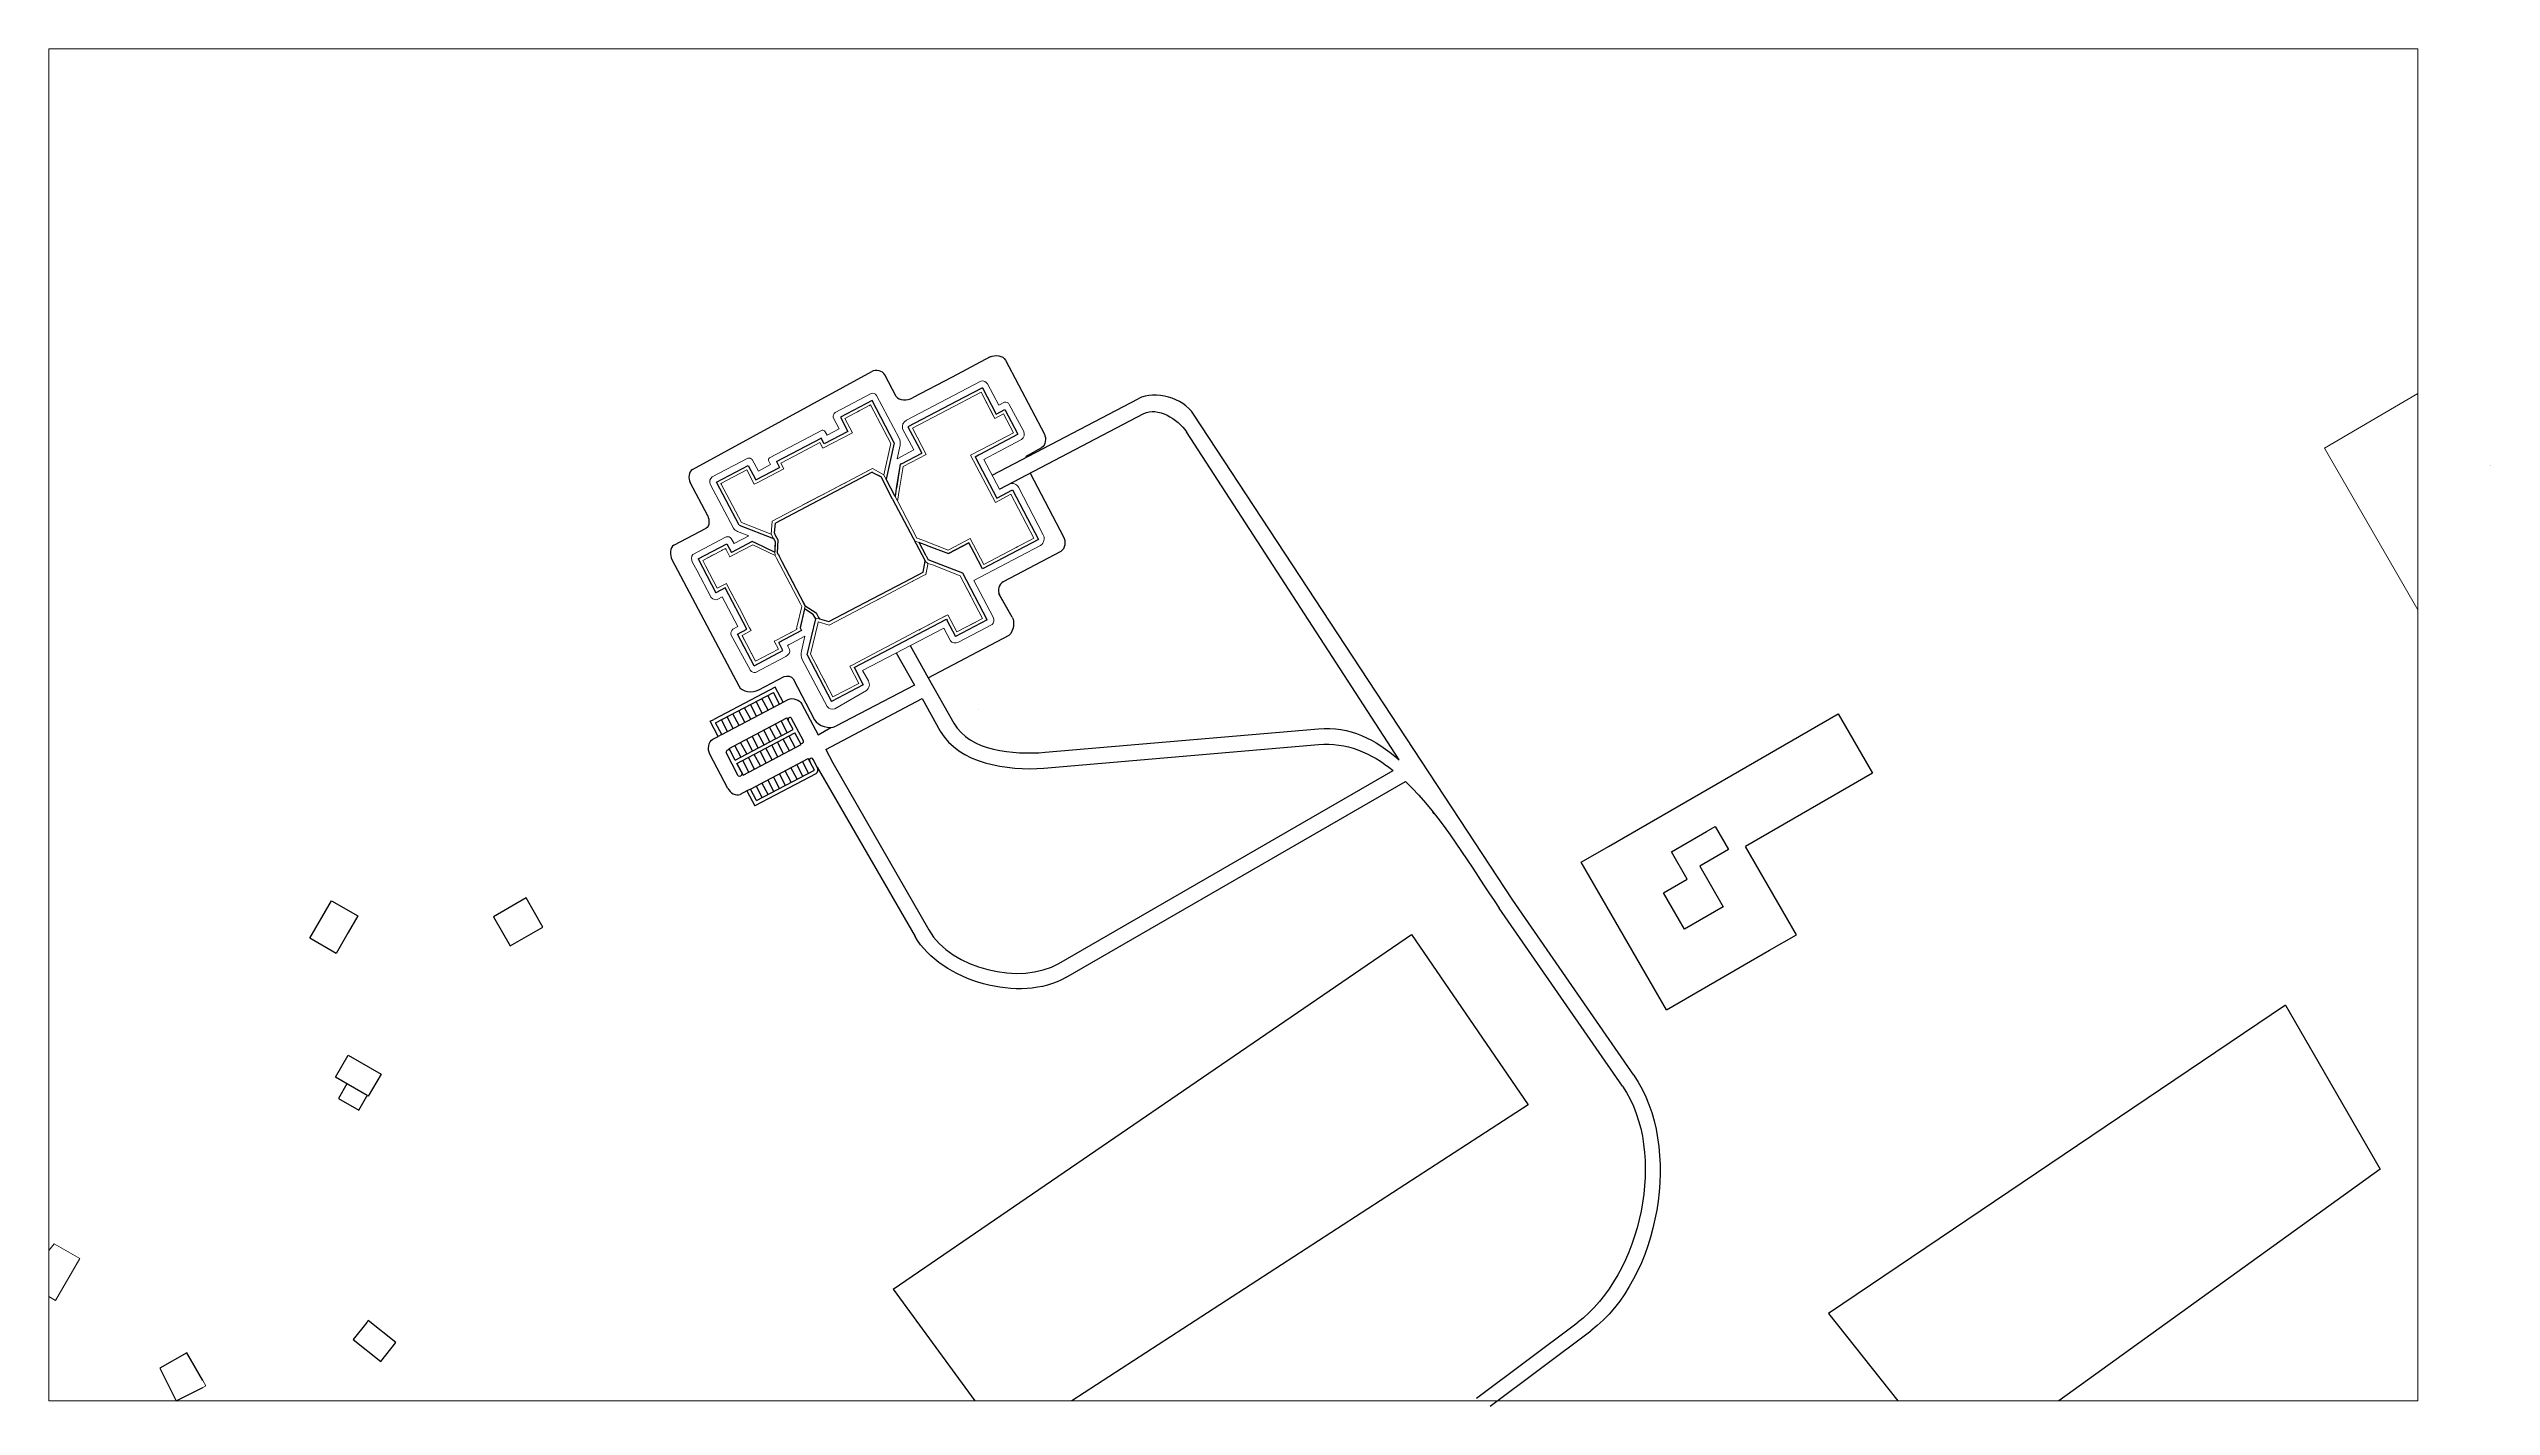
# Model space of a CAD drawing. Header units: millimetres. Extents: x -689206 to 4969298, y -1019800 to 703299.
# Drawn here: x 3742027 to 4674252, y -852635 to -334713 of the extents above; entities that cross this region are included whole.
import ezdxf

# ---------------------------------------------------------------- set-up
doc = ezdxf.new("R2010")
doc.units = ezdxf.units.MM
doc.linetypes.add('JIS_02_4.0', pattern=[5.5, 4, -1.5])
doc.linetypes.add('осеваяX2', pattern=[101.6, 63.5, -12.7, 12.7, -12.7])
for name, color, linetype, lineweight in [('несущие', 7, 'Continuous', 30), ('ПЕРЕГОРОДКИ', 252, 'Continuous', 9), ('РАЗМЕРЫ', 7, 'Continuous', 9), ('сваи', 7, 'JIS_02_4.0', 30), ('стены', 7, 'Continuous', 20)]:
    doc.layers.add(name, color=color, linetype=linetype, lineweight=lineweight)
doc.styles.add('Аннотативный', font='isocteur.ttf', dxfattribs={"width": 0.7, "height": 250})

msp = doc.modelspace()

# ---------------------------------------------------------------- linework, layer by layer
at = {"layer": 'несущие'}
for p, q in [((4067029.6, -493238.9), (4065504.7, -502537.7)), ((4067029.6, -493238.9), (4065544.4, -502295.3)), ((4067420.6, -493033.8), (4067029.6, -493238.9)), ((4056303.2, -496296.2), (4019415.9, -515643)), ((4056401.8, -496348), (4056303.2, -496296.2)), ((4010443.9, -522702.4), (4010437, -522699.2)), ((4011887.3, -523359.2), (4010443.9, -522702.4)), ((4018959.9, -526763.4), (4011887.3, -523359.2)), ((4018959.9, -526763.4), (4019089.2, -526825.6)), ((4019089.2, -526825.6), (4019095.9, -526662.5)), ((4049431.4, -570830.7), (4084652.3, -552357.9)), ((4049628.1, -571201), (4052870.7, -577383.2))]:
    msp.add_line(p, q, dxfattribs=at)
at = {"layer": 'несущие', "lineweight": 13}
for p, q in [((4018148.8, -514887.3), (4056402.1, -494823.7)), ((4037273.7, -504856.3), (4044712, -500955)), ((4045542.1, -500519.6), (4048600.5, -498915.6)), ((4049430.6, -498480.2), (4055154, -495478.3)), ((4055154, -495478.3), (4056402.1, -494823.7)), ((4056402.1, -494823.7), (4060755.4, -497206.4)), ((4068058.5, -494119.8), (4066567.8, -503210.4)), ((4025947, -510797), (4029005.3, -509193)), ((4029835.4, -508757.6), (4036454.5, -505286)), ((4000336.7, -525322.6), (3991598.6, -529905.6)), ((4019242.1, -528019.8), (4010773.2, -523943.5)), ((4059011.4, -564385.6), (4048846.3, -569717)), ((4066460.6, -560478.7), (4059011.4, -564385.6))]:
    msp.add_line(p, q, dxfattribs=at)
at = {"layer": 'несущие', "lineweight": 30}
for p, q in [((4056400.5, -496350.5), (4059690.1, -498074.1)), ((4076325.5, -529791.7), (4076550.3, -530220.2)), ((4076892.8, -528164.5), (4077708.9, -529718.9))]:
    msp.add_line(p, q, dxfattribs=at)
at = {"layer": 'несущие', "lineweight": 20}
for p, q in [((4052620.8, -571978.6), (4083593.8, -555733.7)), ((4073878.8, -556587.8), (4066460.6, -560478.6)), ((4084067.9, -551243.8), (4074701.1, -556146)), ((4047979.6, -570171.6), (4047717.5, -570309.1))]:
    msp.add_line(p, q, dxfattribs=at)
at = {"layer": 'ПЕРЕГОРОДКИ', "linetype": 'ByBlock', "lineweight": 30}
msp.add_line((4052870.7, -577383.2), (4040794.4, -583717), dxfattribs=at)
at = {"layer": 'ПЕРЕГОРОДКИ', "color": 0, "linetype": 'ByBlock', "lineweight": 30}
for p, q in [((4052875.3, -577419.4), (4040794.4, -583717)), ((4072387.4, -577468.1), (4042449.1, -593131.4))]:
    msp.add_line(p, q, dxfattribs=at)
at = {"layer": 'ПЕРЕГОРОДКИ', "linetype": 'ByBlock', "lineweight": 13}
msp.add_line((4051154.7, -576862.7), (4041324.2, -582018.6), dxfattribs=at)
at = {"layer": 'РАЗМЕРЫ', "lineweight": 5, "ltscale": 35}
for p, q in [((3742026.6, -334713.2), (3742026.6, -850652.4)), ((4646275.6, -334713.2), (3742026.6, -334713.2)), ((4646275.6, -850652.4), (4646275.6, -334713.2)), ((4610672.5, -487098.7), (4646275.6, -466167.3)), ((4045878.2, -475721.5), (4048754, -481204.6)), ((4037460, -487128.2), (4036314.3, -484943.7)), ((4646275.6, -548765.2), (4610672.5, -487098.7)), ((4008413.6, -495371.1), (4011289.5, -500854.3)), ((4011289.5, -500854.3), (4012403.6, -500269.9)), ((4061573.6, -498956.6), (4060615.4, -497129.8)), ((4019089.2, -526825.6), (4019242.1, -528019.8)), ((3997178.4, -540544.3), (4000650.3, -538723.3)), ((4097296, -536493.4), (4095125.2, -537632)), ((4085182, -550659.5), (4088619.3, -557213)), ((4018929, -560771.3), (4020527.1, -563818.3)), ((4120454.4, -603339.8), (4120455.1, -603341)), ((3863427, -734377), (3863560.9, -734145)), ((3863560.9, -734145), (3863962.7, -734377)), ((3744057.6, -790678.8), (3742026.6, -793215.6)), ((3753790.9, -796298.3), (3744057.6, -790678.8)), ((3744551.9, -812300.8), (3753790.9, -796298.3)), ((3742026.6, -810842.8), (3744551.9, -812300.8)), ((3863947.2, -820012.9), (3863415.3, -820683.7)), ((3801972, -844938.4), (3800771.4, -842858.8)), ((3800771.4, -845545.3), (3801972, -844938.4)), ((3742026.6, -850652.4), (4646275.6, -850652.4))]:
    msp.add_line(p, q, dxfattribs=at)
at = {"layer": 'РАЗМЕРЫ', "linetype": 'ByBlock', "lineweight": 9, "ltscale": 35}
for p, q in [((4047521, -474859.9), (4047523.3, -474864.3)), ((4050295.3, -473404.8), (4050297.6, -473409.2)), ((4053069.7, -471949.7), (4053072, -471954.1)), ((4055126.7, -469455.9), (4055124.4, -469451.4)), ((4044122.8, -483633.6), (4044122.9, -483633.7)), ((4044122.9, -483633.7), (4044122.8, -483633.6)), ((4041348.5, -485088.7), (4041348.5, -485088.8)), ((4041348.5, -485088.8), (4041348.5, -485088.7)), ((4007771.6, -517336.2), (4007771.4, -517336.8)), ((4010690.7, -518473.5), (4010690.4, -518474.1)), ((4013609.7, -519610.8), (4013609.5, -519611.4)), ((4016528.8, -520748.1), (4016528.5, -520748.7)), ((4074258, -523141), (4072536, -522566.6)), ((4075921.6, -535711.8), (4076773.6, -535265)), ((4093600.7, -540026.6), (4093569.2, -540043.1)), ((4096510.8, -545575.1), (4096479.3, -545591.6)), ((4036137.6, -552213.9), (4034559.1, -551912.9)), ((4039865.4, -554622.8), (4042593.1, -553192.2)), ((4040685.3, -554192.8), (4039865.4, -554622.8)), ((4042008.7, -552078), (4044783.1, -550622.9)), ((4071312.3, -557933.9), (4071310.2, -557930)), ((4074705.8, -556154.8), (4073879.1, -556588.4)), ((4074085.6, -556479.4), (4074705.8, -556154.8)), ((4074085.9, -556479.9), (4074085.6, -556479.4)), ((4074085.6, -556479.4), (4074085.9, -556479.9)), ((4077444.3, -556138.4), (4074670, -557593.5)), ((4079632.3, -553565.2), (4076857.9, -555020.3)), ((4082992, -553228.7), (4080217.7, -554683.8)), ((4085182, -550659.5), (4082407.7, -552114.6)), ((4084067.9, -551243.8), (4085182, -550659.5)), ((4087504.4, -557799.9), (4086049.3, -555025.6)), ((4093053.9, -554887.2), (4095828.2, -553432.1)), ((4093645.4, -556015), (4093643.3, -556010.9)), ((4032934.6, -568731.2), (4031706.3, -566389.3)), ((4035503.8, -570921.2), (4034048.7, -568146.9)), ((4051891.8, -568114.7), (4051893.8, -568118.6)), ((4054668.2, -566663.5), (4054666.1, -566659.6)), ((4060213.8, -563749.9), (4060215.9, -563753.8)), ((4062990.3, -562298.8), (4062988.2, -562294.8)), ((4065763.6, -560844.2), (4065763.6, -560844.2)), ((4065763.6, -560844.2), (4065763.6, -560844.2)), ((4068535.9, -559385.1), (4068537.9, -559389)), ((4038414, -576469.9), (4036958.9, -573695.6)), ((4038755, -579828.6), (4037299.9, -577054.2)), ((4048846.3, -569717), (4047980, -570172.4)), ((4050304.1, -572489.9), (4051759.2, -575264.3)), ((4041324.2, -582018.6), (4039869.1, -579244.2))]:
    msp.add_line(p, q, dxfattribs=at)
at = {"layer": 'РАЗМЕРЫ', "lineweight": 9, "ltscale": 150}
for p, q in [((4099828, -466818), (4099819.7, -466822.3)), ((4101283.1, -469592.3), (4101274.8, -469596.7)), ((4102732.4, -472369.7), (4102729.9, -472371)), ((4103081.9, -475750.6), (4106380.5, -474020.5)), ((4072510.9, -481145.4), (4072508.4, -481146.7)), ((4073966, -483919.7), (4073963.5, -483921.1)), ((4109290.7, -479569.2), (4110181.2, -481266.9)), ((4074304.6, -487279.7), (4074298.7, -487282.8)), ((4096893.8, -489656.5), (4095580.2, -490345.5)), ((4065356.2, -508878.4), (4065356.7, -508878.2)), ((4066811.3, -511652.8), (4066811.8, -511652.5)), ((4102855.8, -504217.2), (4103852.6, -506117.7)), ((4068266.4, -514427.1), (4068266.9, -514426.8)), ((4070836.2, -516616.8), (4070837, -516616.4)), ((4071176.8, -519975.7), (4071177.1, -519975.5)), ((4072291.3, -519391.2), (4072291.5, -519391.1)), ((4075859, -522325.2), (4075858.7, -522325.9)), ((4078797.7, -523407.1), (4078789.8, -523427.3)), ((4081718.1, -524540.8), (4081710.2, -524561.2)), ((4084638.6, -525674.5), (4084630.6, -525695))]:
    msp.add_line(p, q, dxfattribs=at)
at = {"layer": 'РАЗМЕРЫ', "lineweight": 30, "ltscale": 35}
for p, q in [((4102118.9, -497434.4), (4157859.1, -468199.5)), ((4104903.5, -502743.5), (4159927.9, -473884.1)), ((4300835.4, -659616.7), (4178942, -474075.9)), ((4257478.7, -606059.4), (4176228.7, -480900.5)), ((3979857.7, -529589.4), (4005330.9, -577829.7)), ((4109738.8, -551511.8), (4104873.5, -543085)), ((4077694.8, -574674.4), (4108620.5, -558395.3)), ((4065494.7, -565226.4), (4072387.4, -577468.1)), ((4070803.9, -562441.9), (4077694.8, -574674.4)), ((4013007.1, -579337.4), (4022658.3, -574275.5)), ((4077694.8, -574674.4), (4087489.2, -592061)), ((4019270.6, -578262), (3995821.8, -590607.1)), ((3996520.6, -591934.4), (4018642.1, -580288.1)), ((3998849.8, -596358.7), (4022812.6, -583743)), ((4007698.4, -591700.2), (4005369.2, -587275.9)), ((4009910.6, -590535.5), (4007581.3, -586111.2)), ((4009910.6, -590535.5), (4007581.3, -586111.2)), ((4012122.7, -589370.9), (4009793.5, -584946.6)), ((4014334.9, -588206.3), (4012005.6, -583782)), ((4014334.9, -588206.3), (4012005.6, -583782)), ((4016547.1, -587041.6), (4014217.8, -582617.3)), ((4018759.2, -585877), (4016429.9, -581452.7)), ((4018759.2, -585877), (4016429.9, -581452.7)), ((4020971.4, -584712.4), (4018642.1, -580288.1)), ((4022298.6, -584013.6), (4019270.6, -578262)), ((4022298.6, -584013.6), (4024285.6, -582967.5)), ((4029480.1, -584774.7), (4035623.7, -596444.1)), ((4038555.2, -602012.2), (4075311.3, -582661.2)), ((4075311.3, -582661.2), (4082293, -595061)), ((3994494.5, -591305.9), (3995821.8, -590607.1)), ((3997522.5, -597057.5), (3994494.5, -591305.9)), ((3998850.1, -596359.2), (3996520.6, -591934.4)), ((3998849.8, -596358.7), (3996520.6, -591934.4)), ((3998849.8, -596358.7), (3997522.5, -597057.5)), ((4001062, -595194.1), (3998732.7, -590769.8)), ((4003274.1, -594029.5), (4000944.9, -589605.2)), ((4001644.7, -601667.5), (4023766.5, -590021.5)), ((4001645, -601667.9), (4023766.5, -590021.5)), ((4005486.3, -592864.8), (4003157, -588440.5)), ((4003974, -606091.8), (4026095.5, -594445.4)), ((4004672.8, -607419.1), (4026794.3, -595772.7)), ((4004672.8, -607419.1), (4026794.3, -595772.7)), ((4015034.8, -600268.6), (4012705.5, -595844.3)), ((4015034.8, -600268.6), (4012705.5, -595844.3)), ((4017246.9, -599103.9), (4014917.7, -594679.6)), ((4019459.1, -597939.3), (4017129.8, -593515)), ((4019459.1, -597939.3), (4017129.8, -593515)), ((4021671.2, -596774.7), (4019342, -592350.4)), ((4023883.4, -595610), (4021554.1, -591185.7)), ((4026095.5, -594445.4), (4023766.3, -590021.1)), ((4030076.8, -598787.7), (4025556.4, -590201.5)), ((4029123.6, -600197), (4026794.3, -595772.7)), ((4035623, -596444.5), (4040463.6, -593649.9)), ((4122263, -603117.3), (4226704.7, -594150.1)), ((4337338.7, -639043.9), (4425055.6, -588400.5)), ((4425055.6, -588400.5), (4438126.4, -611039.8)), ((4001213.4, -616947.6), (3994300.9, -603817.8)), ((3995482.4, -598131.6), (3997522.5, -597057.5)), ((4005179.5, -612055.8), (4000537.5, -603238.6)), ((4001645, -601667.9), (4001644.7, -601667.5)), ((4003974.2, -606092.2), (4001644.7, -601667.5)), ((4003974, -606091.8), (4001644.7, -601667.5)), ((4001644.7, -601667.5), (4003109, -604448.8)), ((4006186.2, -604927.1), (4003856.9, -600502.8)), ((4008398.3, -603762.5), (4006069, -599338.2)), ((4007002.1, -611843.4), (4029123.6, -600197)), ((4010610.5, -602597.9), (4008281.2, -598173.6)), ((4011426.4, -609514.1), (4009097.1, -605089.8)), ((4009797.2, -617152.5), (4031918.7, -605506.2)), ((4009797.2, -617152.5), (4031918.7, -605506.2)), ((4012822.6, -601433.2), (4010493.3, -597008.9)), ((4013638.5, -608349.5), (4011309.2, -603925.2)), ((4015850.7, -607184.8), (4013521.4, -602760.5)), ((4018062.8, -606020.2), (4015733.5, -601595.9)), ((4018062.8, -606020.2), (4015733.5, -601595.9)), ((4020275, -604855.6), (4017945.7, -600431.2)), ((4022487.1, -603690.9), (4020157.9, -599266.6)), ((4022487.1, -603690.9), (4020157.9, -599266.6)), ((4024699.3, -602526.3), (4022370, -598102)), ((4026911.4, -601361.6), (4024582.2, -596937.3)), ((4026911.4, -601361.6), (4024582.2, -596937.3)), ((4034248, -609930.5), (4031918.7, -605506.2)), ((4035351.9, -608807.3), (4033808.7, -605876.2)), ((4038555.2, -602012.2), (4041278.7, -607185.4)), ((4121775.5, -609159.2), (4226704.7, -600150.1)), ((4007002.1, -611843.4), (4004672.8, -607419.1)), ((4004672.8, -607419.1), (4007002.1, -611843.4)), ((4009214.2, -610678.7), (4006884.9, -606254.4)), ((4034839, -611314.5), (4011498, -623602.9)), ((4012126.5, -621576.8), (4034248, -609930.5)), ((4016550.8, -619247.6), (4014221.5, -614823.3)), ((4018762.9, -618082.9), (4016433.7, -613658.6)), ((4020975.1, -616918.3), (4018645.8, -612494)), ((4023187.2, -615753.7), (4020858, -611329.3)), ((4023187.2, -615753.7), (4020858, -611329.3)), ((4025399.4, -614589), (4023070.1, -610164.7)), ((4027611.5, -613424.4), (4025282.3, -609000.1)), ((4027611.5, -613424.4), (4025282.3, -609000.1)), ((4029823.7, -612259.7), (4027494.4, -607835.4)), ((4032035.8, -611095.1), (4029706.6, -606670.8)), ((4032035.8, -611095.1), (4029706.6, -606670.8)), ((4035351.9, -608807.3), (4072656.2, -673420.4)), ((4041278.7, -607185.4), (4077937.8, -670944.4)), ((4127600.9, -683694.7), (4255114.5, -610074.6)), ((4130258.5, -689088.5), (4259876.2, -614253.7)), ((4438126.4, -611039.8), (4389640.6, -639033.1)), ((4008469.9, -617851.3), (4005911.7, -619198.2)), ((4009797.2, -617152.5), (4008469.9, -617851.3)), ((4008469.9, -617851.3), (4011498, -623602.9)), ((4012126.7, -621577.3), (4009797.2, -617152.5)), ((4012126.5, -621576.8), (4009797.2, -617152.5)), ((4014338.6, -620412.2), (4012009.4, -615987.9)), ((4270846.4, -626651.2), (4270348.6, -625884.3)), ((4361348.4, -641070.3), (4374774.7, -633318.6)), ((4374774.7, -633318.6), (4378083.2, -631408.4)), ((4378083.2, -631408.4), (4383171.7, -640222)), ((4326886.1, -645078.8), (4337338.7, -639043.9)), ((4367403.9, -651558.8), (4361348.4, -641070.3)), ((4383171.7, -640222), (4372163.3, -646577.7)), ((4409115.3, -672764.3), (4389640.6, -639033.1)), ((4359431.6, -701449.2), (4326886.1, -645078.8)), ((4358378.1, -656769.9), (4367403.9, -651558.8)), ((4372163.3, -646577.7), (4381123.8, -662097.8)), ((3841689.3, -674059.1), (3849946.7, -659756.9)), ((3849946.7, -659756.9), (3859991.6, -665556.4)), ((3924227.1, -658665.9), (3911714.1, -665890.3)), ((3930592.4, -669857.6), (3924227.1, -658665.9)), ((4347041.6, -726387.7), (4300835.4, -659616.7)), ((4366371.6, -670615), (4358378.1, -656769.9)), ((3859991.6, -665556.4), (3856309.4, -671934.2)), ((3911714.1, -665890.3), (3918151.5, -677040.3)), ((3918151.5, -677040.3), (3930592.4, -669857.6)), ((4342649.2, -730549.3), (4295639.2, -662616.7)), ((4381123.8, -662097.8), (4366371.6, -670615)), ((3851734.2, -679858.6), (3841689.3, -674059.1)), ((3856309.4, -671934.2), (3851734.2, -679858.6)), ((4064304.3, -808046.9), (4262179.3, -672675.4)), ((4262179.3, -672675.4), (4306631.9, -737652.6)), ((4359431.6, -701449.2), (4398829.9, -678702.6)), ((4398829.9, -678702.6), (4409115.3, -672764.3)), ((4595718.7, -699616), (4421377.3, -817226)), ((4595718.7, -699616), (4631866.2, -762225.4)), ((3851425.1, -727138.4), (3856294.3, -718704.7)), ((3856294.3, -718704.7), (3868831.9, -725943.3)), ((3868831.9, -725943.3), (3863962.7, -734377)), ((3863560.9, -734145), (3851425.1, -727138.4)), ((3855817.6, -729674.4), (3852631.6, -735192.8)), ((3852631.6, -735192.8), (3860374.9, -739663.4)), ((3860374.9, -739663.4), (3863427, -734377)), ((4306631.9, -737652.6), (4132494.8, -850652.4)), ((4631866.2, -762225.4), (4509268.4, -850652.4)), ((4064304.3, -808046.9), (4095513.3, -850652.4)), ((3874479.4, -828364.8), (3863947.2, -820012.9)), ((4421377.3, -817226), (4447792.6, -850652.4)), ((3863415.3, -820683.7), (3858243.9, -827205.2)), ((3858243.9, -827205.2), (3868776, -835557.1)), ((3868776, -835557.1), (3874479.4, -828364.8)), ((4286921.4, -849634.8), (4325405.2, -820839.5)), ((4292117.5, -852634.8), (4330601.4, -823839.5)), ((3794647.9, -832252.6), (3784367.2, -838188.2)), ((3784367.2, -838188.2), (3790667.5, -850652.4)), ((3800771.4, -842858.8), (3794647.9, -832252.6)), ((3790667.5, -850652.4), (3800771.4, -845545.3))]:
    msp.add_line(p, q, dxfattribs=at)
at = {"layer": 'РАЗМЕРЫ', "linetype": 'ByBlock', "lineweight": 20, "ltscale": 35}
msp.add_line((4022583.4, -494930.7), (4021437.7, -492746.2), dxfattribs=at)
at = {"layer": 'РАЗМЕРЫ', "linetype": 'ByBlock', "lineweight": 20}
for p, q in [((3998583.1, -500527), (4008413.6, -495371.1)), ((4066026, -506514), (4065909.6, -507223.8)), ((4073432.1, -521480), (4073377, -521461.2)), ((4077510.9, -531426.2), (4077586.4, -531033.4)), ((4023534, -533489.8), (4026971.3, -540043.4))]:
    msp.add_line(p, q, dxfattribs=at)
at = {"layer": 'РАЗМЕРЫ', "linetype": 'ByBlock', "lineweight": 30}
for p, q in [((4064106.1, -506493.8), (4059690.1, -498074)), ((4065015.7, -505519.5), (4061573.6, -498956.6)), ((4065504.7, -502537.7), (4065015.7, -505519.5)), ((4021928.6, -530433.5), (4020745.3, -528177.4)), ((4028953.4, -543822.6), (4021928.6, -530433.5)), ((4076892.8, -528164.5), (4074258, -523141)), ((4074749.6, -523305), (4074258, -523141)), ((4076945, -524037.3), (4074749.6, -523305)), ((4075751.2, -534380.7), (4076550.3, -530220.2)), ((4056331.3, -544566.1), (4068783.1, -538035.3)), ((4068783.1, -538035.3), (4075751.2, -534380.7)), ((4030767.5, -547286.1), (4028953.4, -543822.6)), ((4039738.4, -553268.8), (4056331.3, -544566.1)), ((4036137.6, -552213.9), (4039738.4, -553268.8))]:
    msp.add_line(p, q, dxfattribs=at)
at = {"layer": 'РАЗМЕРЫ', "linetype": 'ByBlock', "lineweight": 5, "ltscale": 35}
for p, q in [((4063492.8, -502615.8), (4062037.7, -499841.5)), ((4062037.7, -499841.5), (4062037.7, -499841.5)), ((4023411.9, -512126.9), (4023411.8, -512126.8)), ((4023411.9, -512126.9), (4023411.8, -512126.8)), ((4064106.1, -506493.8), (4064800.8, -507818.3)), ((4064800.8, -507818.3), (4064106.1, -506493.8)), ((4064106.1, -506493.8), (4064800.8, -507818.3)), ((4017694, -519853), (4018646.4, -521573.1)), ((4020637.5, -513582), (4020637.5, -513581.9)), ((4076550.3, -530220.2), (4077586.4, -531033.4)), ((4092114.2, -537269), (4093600.7, -540026.6)), ((4092455.1, -540627.5), (4093910.2, -543401.8))]:
    msp.add_line(p, q, dxfattribs=at)
at = {"layer": 'РАЗМЕРЫ', "linetype": 'ByBlock', "lineweight": 13}
for p, q in [((4066567.8, -503210.4), (4066026, -506514)), ((4073377, -521461.2), (4065909.6, -507223.8)), ((4076639.9, -522598.3), (4073432.1, -521480)), ((4019782.8, -529050.7), (4028925.9, -546483.2)), ((4079257.3, -531646.6), (4077586.4, -531033.4)), ((4058265.3, -544972.3), (4072732.2, -537384.6)), ((4072732.2, -537384.6), (4075921.6, -535711.8)), ((4076773.6, -535265), (4077510.9, -531426.2)), ((4059239.1, -544461.5), (4042593.1, -553192.2)), ((4035696.8, -553371.3), (4039865.4, -554622.8))]:
    msp.add_line(p, q, dxfattribs=at)
at = {"layer": 'РАЗМЕРЫ', "lineweight": 20, "ltscale": 150}
msp.add_line((4065015.7, -505519.5), (4065909.6, -507223.8), dxfattribs=at)
at = {"layer": 'РАЗМЕРЫ', "linetype": 'ByBlock', "lineweight": 13, "ltscale": 35}
for p, q in [((3995902.1, -527648.5), (3993127.7, -529103.6)), ((3998092.1, -525079.3), (3995317.8, -526534.4)), ((4000336.7, -525322.6), (3998676.4, -526193.4)), ((4000565.8, -525759.6), (4000336.7, -525322.6)), ((4002020.9, -528533.9), (4000565.8, -525759.6)), ((4003135, -527949.6), (4002020.9, -528533.9)), ((4011318.2, -523085.2), (4011312.3, -523097.5)), ((4019782.8, -529050.7), (4019242.1, -528019.8)), ((4020896.9, -528466.4), (4021180.7, -529007.5)), ((4000120.5, -540421.7), (4001575.6, -543196.1)), ((4001234.7, -539837.4), (4000650.3, -538723.3)), ((4022764.7, -532027), (4022765.2, -532026.8)), ((4022764.7, -532027), (4022765.2, -532026.8)), ((4024220.2, -534801.2), (4024220.3, -534801.1)), ((4024220.2, -534801.2), (4024220.3, -534801.1)), ((4002689.8, -542611.7), (4004144.9, -545386.1)), ((4028925.9, -546483.2), (4029451, -547484.4)), ((4030040, -545898.9), (4030040.7, -545898.5)), ((4030500, -548406.1), (4030767.5, -547286.1)), ((4006900.9, -558397.1), (4006619.4, -558544.8)), ((4006619.4, -558544.8), (4007490.1, -560205)), ((4010117.1, -556710.2), (4006900.9, -558397.1)), ((4009507, -555609.7), (4010117.1, -556710.2)), ((4022817.4, -558731.9), (4025591.8, -557276.8)), ((4027447.2, -555875.3), (4027551.2, -555439.8)), ((4027623.4, -556211.2), (4027447.2, -555875.3)), ((4006376, -560789.3), (4007831.1, -563563.7)), ((4008945.2, -562979.3), (4010400.3, -565753.7)), ((4011259.2, -570099.8), (4014033.6, -568644.7)), ((4020043.1, -560187), (4018929, -560771.3)), ((4020627.4, -561301.1), (4023401.7, -559846)), ((4023999.8, -562353), (4024651.7, -562011))]:
    msp.add_line(p, q, dxfattribs=at)
at = {"layer": 'РАЗМЕРЫ', "lineweight": 13}
msp.add_line((4076639.9, -522598.3), (4076849.9, -522671.8), dxfattribs=at)
at = {"layer": 'РАЗМЕРЫ', "lineweight": 30}
for p in [(4076945, -524037.3), (4093168.3, -523245.4)]:
    msp.add_line(p, (4085400.1, -527319.7), dxfattribs=at)
at = {"layer": 'РАЗМЕРЫ', "lineweight": 20, "ltscale": 35}
for p, q in [((4029299.2, -564567.1), (4030615.5, -558883.1)), ((4054857.8, -575853.1), (4052620.8, -571978.6)), ((4054125.3, -579584.4), (4041986.8, -586592.6))]:
    msp.add_line(p, q, dxfattribs=at)
at = {"layer": 'РАЗМЕРЫ', "lineweight": 5, "ltscale": 35}
for centre, radius, start, end in [((4098381.3, -463677.3), 2230, 29.6665134, 105.2086141), ((4043637.2, -475048), 2209.8, 133.9994402, 189.8633573), ((4056270.6, -468262.4), 2137.6, 38.6063589, 101.5564419), ((4107230.2, -471025.5), 1530.3, 23.8830052, 106.3117841), ((4037383.8, -481414.6), 1173.4, 32.2411529, 101.5850984), ((4061694.6, -485303.4), 5322.3, 352.8754221, 22.2905558), ((4070513.3, -478886.6), 2705.2, 115.1085429, 196.4591795), ((4111894.4, -481747.4), 2468.4, 304.2923423, 24.0891591), ((4009228, -492687.2), 1802.6, 44.5927804, 104.126371), ((4017753.6, -491591.4), 1032.2, 125.6732489, 208.981462), ((3996547.4, -499882.9), 2254.7, 125.2569005, 205.00255), ((4109718.1, -503219.1), 2672.5, 26.5658885, 111.5953624), ((4001097.2, -522690.8), 1819.5, 38.7704671, 105.4941202), ((4006076.2, -515738), 3345.6, 213.7700902, 249.8727567), ((4118687.7, -521552.6), 3244.5, 305.0517602, 26.6329059), ((3990135.5, -529236.4), 2777.6, 144.2708568, 210.9309393), ((3996527.6, -542943.2), 1988.1, 213.0808866, 302.5860167), ((4004378.2, -557751.5), 2059, 129.8727359, 193.590593), ((4022567.1, -564362.5), 2275.9, 288.3693608, 13.0493313), ((4036041.7, -565597.6), 6820.8, 171.3099344, 198.3822464), ((4011370.6, -570845.4), 1856.6, 217.660923, 282.2835014), ((4052224.1, -577273.7), 2992.4, 309.4468161, 28.3421099), ((4041180.5, -584173.6), 2549.9, 216.8302675, 288.432945), ((4058570.8, -520613.6), 76568.1, 299.9999967, 300.000001)]:
    msp.add_arc(centre, radius, start, end, dxfattribs=at)
at = {"layer": 'РАЗМЕРЫ', "lineweight": 30, "ltscale": 35}
for centre, radius, start, end in [((4024928.2, -590618.2), 753.8, 33.5562251, 201.9749355), ((4001433.8, -603104), 906.4, 46.9865426, 188.5435336), ((4001433.8, -603104), 906.4, 8.5435336, 8.5446179), ((4029317.2, -598954.9), 777.8, 223.1192277, 12.4119328), ((4033090.5, -606124.7), 760, 19.0838758, 217.6905736), ((4005726.8, -611258.1), 967.4, 235.5509942, 359.9812751), ((4005726.8, -611258.1), 967.4, 55.5498854, 55.5509484)]:
    msp.add_arc(centre, radius, start, end, dxfattribs=at)
at = {"layer": 'РАЗМЕРЫ', "lineweight": 30}
for points in [[(4101363.9, -452262.6), (4103110.8, -451339.5), (4106252.1, -451706.4), (4107169.8, -453456.1)], [(4061169.5, -459090.9), (4060358.7, -457545.1), (4057629.1, -456948.8), (4056097.8, -457786.6)], [(4178942, -474075.9), (4174969.6, -467956.7), (4164319.9, -464810.9), (4157859.1, -468199.5)], [(4065485.7, -467320.3), (4066449.4, -469157.6), (4069846.7, -468850.8), (4071684, -467887.2)], [(4159927.9, -473884.1), (4165166.7, -471136.4), (4173007.6, -475938.7), (4176228.7, -480900.5)], [(4122004.6, -481740.7), (4122808.8, -483273.9), (4122517.8, -486005.9), (4120998.6, -486836.4)], [(4115535.2, -489823), (4115170.1, -490022.6), (4114938.6, -490363.9), (4114810.8, -490777.7)], [(3987677.6, -495222.7), (3986219, -496020.7), (3986029.3, -498660.7), (3986801.6, -500133.2)], [(3993500.2, -512905.1), (3994243, -514321.3), (3994290.3, -516918.9), (3992874.1, -517661.7)], [(4129336.4, -520888.7), (4130217, -522567.7), (4129980.3, -525601), (4128301.2, -526481.6)], [(3980583.1, -524108.1), (3978950.9, -524964.1), (3978997.1, -527959.6), (3979857.7, -529589.4)], [(4106276.8, -538033.1), (4104729, -538844.9), (4103999.7, -541571.4), (4104873.5, -543085)], [(4109738.8, -551511.8), (4110784.4, -553505.4), (4110323.1, -556868.7), (4108620.5, -558395.3)], [(4005330.9, -577829.7), (4006548, -580135.8), (4010697.8, -580548.6), (4013007.1, -579337.4)], [(4022658.3, -574275.5), (4023711.6, -573723.1), (4025574.4, -574058.7), (4026126.8, -575111.9)], [(4024285.6, -582967.5), (4025907.8, -582113.5), (4028626, -583152.5), (4029480.1, -584774.7)], [(4034297.7, -590690.9), (4035615.1, -593202.7), (4039936, -594446.3), (4042449.1, -593131.4)], [(4082293, -595061), (4089149.3, -607238.1), (4107852, -610354.6), (4121775.5, -609159.2)], [(4087489.2, -592061), (4093458.9, -602658.3), (4110144.5, -604157.8), (4122263, -603117.3)], [(4226704.7, -594150.1), (4238306.8, -593153.9), (4248427.9, -598119.2), (4257478.7, -606059.4)], [(3994300.9, -603817.8), (3993399, -602104.8), (3993769.4, -599033.4), (3995482.4, -598131.6)], [(4226704.7, -600150.1), (4237306.9, -599239.8), (4246672.4, -603307.6), (4255114.5, -610074.6)], [(4034839, -611314.5), (4035593.8, -610917.1), (4035749.3, -609562.1), (4035351.9, -608807.3)], [(4259876.2, -614253.7), (4273823.8, -627547.1), (4285211.4, -647547.8), (4295639.2, -662616.7)], [(4001213.4, -616947.6), (4002022.3, -618484.2), (4004375.1, -620007.1), (4005911.7, -619198.2)], [(4077937.8, -670944.4), (4086456.9, -685761.1), (4112799.4, -692240.3), (4127600.9, -683694.7)], [(4130258.5, -689088.5), (4113026, -699037.7), (4082605.4, -690652.9), (4072656.2, -673420.4)], [(4347041.6, -726387.7), (4365787.6, -753476.8), (4356977.9, -804103.4), (4330601.4, -823839.5)], [(4342649.2, -730549.3), (4360085.2, -755745.3), (4349938.4, -802482.6), (4325405.2, -820839.5)]]:
    msp.add_open_spline(points, degree=3, dxfattribs=at)
at = {"layer": 'РАЗМЕРЫ', "lineweight": 5}
for points in [[(4102042.7, -554316), (4102853.6, -553884), (4102872.4, -552403), (4102445.7, -551589.3)], [(4086180.1, -560647.2), (4086652.8, -561545.2), (4088283.9, -561647.1), (4089179.5, -561169.8)]]:
    msp.add_open_spline(points, degree=3, dxfattribs=at)
at = {"layer": 'сваи', "linetype": 'ByBlock', "lineweight": 20, "ltscale": 35}
msp.add_line((4071899.7, -537821.3), (4071685.6, -537933.6), dxfattribs=at)
at = {"layer": 'стены', "lineweight": 30}
for p, q in [((4101363.9, -452262.6), (4086810.4, -459953.6)), ((4107169.8, -453456.1), (4122004.6, -481740.7)), ((3987677.6, -495222.7), (4056097.8, -457786.6)), ((4065485.7, -467320.3), (4061169.5, -459090.9)), ((4086810.4, -459953.6), (4071684, -467887.2)), ((4098364.6, -464048), (4091310.4, -467747.8)), ((4098364.6, -464048), (4103611.7, -474052.1)), ((4056240.8, -468871.5), (4044164.6, -475205.3)), ((4044164.6, -475205.3), (4047038.1, -480684.1)), ((4064732.2, -485058.8), (4056240.8, -468871.5)), ((4091310.4, -467747.8), (4069939.2, -478956.7)), ((4103611.7, -474052.1), (4106910.3, -472322)), ((4106910.3, -472322), (4111879.6, -481796.7)), ((4019739.2, -492216.4), (4036844.1, -483245.2)), ((4036844.1, -483245.2), (4036754.3, -483292.3)), ((4037989.8, -485429.8), (4036844.1, -483245.2)), ((4047038.1, -480684.1), (4037989.8, -485429.8)), ((4069939.2, -478956.7), (4073407.1, -485568.6)), ((4101526.7, -487226.6), (4111879.6, -481796.7)), ((3996887, -500001.7), (4008963.2, -493667.9)), ((4008963.2, -493667.9), (4011836.7, -499146.7)), ((4019739.2, -492216.4), (4020885, -494401)), ((4064732.2, -485058.8), (4061573.5, -498956.6)), ((4067420.6, -493033.8), (4075186.4, -488960.7)), ((4073407.1, -485568.6), (4075186.4, -488960.7)), ((4095580.2, -490345.5), (4101526.7, -487226.6)), ((4095580.2, -490345.5), (4103852.6, -506117.7)), ((4115535.2, -489823), (4120998.6, -486836.4)), ((3993500.2, -512905.1), (3986801.6, -500133.2)), ((4005518.2, -516458.3), (3996887, -500001.7)), ((4011836.7, -499146.7), (4020885, -494401)), ((4059690.1, -498074.1), (4058386.7, -497389.4)), ((4061573.6, -498956.6), (4062220.6, -500190.3)), ((4103852.6, -506117.7), (4109799, -502998.9)), ((4109799, -502998.9), (4119747.9, -521967.7)), ((4116601.6, -496608.1), (4129336.4, -520888.7)), ((4064106.1, -506493.8), (4076327.8, -529796.1)), ((3980583.1, -524108.1), (3992874.1, -517661.7)), ((4005518.2, -516458.3), (4018646.4, -521573.1)), ((4018646.4, -521573.1), (4019255.3, -522734.1)), ((4018953, -519449.2), (4019415.9, -515643)), ((4019452.8, -520402.1), (4018953, -519449.2)), ((4020369.4, -522149.8), (4019452.8, -520402.1)), ((4119747.9, -521967.7), (4098377, -533176.4)), ((3989900.1, -529375.9), (4000866.4, -523624.2)), ((3989900.1, -529375.9), (3991549.1, -532519.9)), ((4000866.4, -523624.2), (4002550.7, -526835.5)), ((4010437, -522699.2), (4002550.7, -526835.5)), ((4019255.3, -522734.1), (4019095.9, -526662.5)), ((4020169.3, -527079.2), (4020369.4, -522149.8)), ((4020461.5, -527636.3), (4020169.3, -527079.2)), ((4020461.5, -527636.3), (4020745.3, -528177.4)), ((4090833.8, -534827.7), (4077708.9, -529718.9)), ((4085400.1, -527319.7), (4093168.3, -523245.4)), ((4095176.6, -527074.4), (4093168.3, -523245.4)), ((4098377, -533176.4), (4095176.6, -527074.4)), ((4128301.2, -526481.6), (4106276.8, -538033.1)), ((3991549.1, -532519.9), (3996648.6, -542242.7)), ((4000120.5, -540421.7), (3996648.6, -542242.7)), ((4008392.9, -556194), (4000120.5, -540421.7)), ((4100148.2, -552586.9), (4090833.8, -534827.7)), ((4030500, -548406.1), (4028781.2, -555604)), ((4030500, -548406.1), (4028789.6, -555568.7)), ((4030475.4, -546729), (4030040, -545898.9)), ((4030475.4, -546729), (4030767.5, -547286.1)), ((4033822.4, -550508.3), (4030500, -548406.1)), ((4030767.5, -547286.1), (4034936.5, -549924)), ((4034936.5, -549924), (4035853.1, -551671.6)), ((4109738.8, -551511.8), (4104654.8, -542706.1)), ((4004920.9, -558015), (4008392.9, -556194)), ((4011259.2, -570099.8), (4004920.9, -558015)), ((4006227.8, -557444), (4006180.7, -557354.2)), ((4029365.5, -556718.1), (4020627.4, -561301.1)), ((4028781.2, -555604), (4029365.5, -556718.1)), ((4031480, -565957.9), (4034739, -552256)), ((4034739, -552256), (4033822.4, -550508.3)), ((4035853.1, -551671.6), (4036137.6, -552213.9)), ((4084652.3, -552357.9), (4084855.9, -552746.1)), ((4084846.7, -552750.9), (4088089.5, -558911.5)), ((4100148.2, -552586.9), (4088098.9, -558929.3)), ((4011259.2, -570099.8), (4022225.5, -564348.1)), ((4022225.5, -564348.1), (4020627.4, -561301.1)), ((4031480, -565957.9), (4040794.4, -583717)), ((4026126.8, -575111.9), (4034297.7, -590690.9)), ((4049432.7, -570830), (4049628.1, -571201)), ((4035379.4, -595980.1), (4035623, -596444.5))]:
    msp.add_line(p, q, dxfattribs=at)
at = {"layer": 'стены', "lineweight": 20}
for p, q in [((4097796.3, -461525.4), (4069365.3, -476437)), ((4071637.7, -479486.5), (4097834.9, -465746.5)), ((4102497.5, -474636.4), (4097834.9, -465746.5)), ((4100284.4, -462508.6), (4104647.5, -470685.9)), ((4041460, -475426.6), (4043680.2, -479659.8)), ((4055842.4, -466168.1), (4042102.1, -473458.4)), ((4066619.2, -483284.6), (4057941, -466928.6)), ((4102434.8, -471846.5), (4102450.5, -471838.2)), ((4104647.5, -470685.9), (4106800.4, -469556.7)), ((4108629.5, -470405.9), (4114147.8, -480739.9)), ((4017151.7, -490752.9), (4037148.1, -480265.1)), ((4039056.2, -482085), (4038376.3, -480788.6)), ((4043680.2, -479659.8), (4039056.2, -482085)), ((4067918.9, -479653.1), (4072157.1, -487733.7)), ((4102776.7, -489391.7), (4113285.1, -483786.8)), ((3995245.8, -498041.8), (4008788, -490939.1)), ((4010511.6, -491421.7), (4012879.4, -495814.3)), ((4012879.4, -495814.3), (4017525.3, -493377.6)), ((4016850.7, -492091.5), (4017525.3, -493377.6)), ((4021437.7, -492746.2), (4028886.9, -488839.2)), ((4028886.9, -488839.2), (4036314.3, -484943.7)), ((4066975.8, -485963.5), (4065801.7, -491129.3)), ((4065801.7, -491129.3), (4072161.1, -487741.4)), ((4072157.1, -487733.7), (4072161.1, -487741.4)), ((4097745.3, -489095.5), (4097792.4, -489185.2)), ((4098952.6, -491397.4), (4102776.7, -489391.7)), ((4098952.6, -491397.4), (4104903.5, -502743.5)), ((4003295.2, -517597.6), (3994503.9, -500835.9)), ((4104903.5, -502743.5), (4108734.5, -500734.3)), ((4112108.4, -502023.9), (4121588, -520098.2)), ((3987880.6, -527614.4), (4000611.2, -520937.4)), ((4002515.8, -521551.4), (4003567.5, -523481.5)), ((4009187, -520534.2), (4003567.5, -523481.5)), ((4004925, -518879.2), (4009180.9, -520537.4)), ((4098906.8, -531478), (4118049.5, -521437.9)), ((3987752.8, -530664.1), (3989335.2, -533681.1)), ((4120551.1, -524208.7), (4097296, -536493.4)), ((3989335.2, -533681.1), (3994861.8, -544028.3)), ((4102445.7, -551589.3), (4095125.2, -537632)), ((3999078.3, -543812.6), (3997353.4, -544751.6)), ((4005020.5, -555142.1), (3999078.3, -543812.6)), ((4009900.8, -571979.8), (4002376.8, -558235.3)), ((4003058.2, -556171.3), (4005020.5, -555142.1)), ((4030615.5, -558883.1), (4023999.8, -562353)), ((4035516.9, -554128), (4035696.8, -553371.3)), ((4083593.8, -555733.7), (4086180.1, -560647.2)), ((4102042.7, -554316), (4089179.5, -561169.8)), ((4011765.6, -572659.5), (4023284.3, -566522.5)), ((4024784.2, -563848.7), (4023999.8, -562353)), ((4029568.9, -567748.6), (4039139.6, -585702.1)), ((4032764.7, -565698.8), (4041324.2, -582018.6))]:
    msp.add_line(p, q, dxfattribs=at)
at = {"layer": 'стены', "lineweight": 13}
for p, q in [((4071637.7, -479486.5), (4097834.9, -465746.5)), ((4103081.9, -475750.6), (4097834.9, -465746.5)), ((4045878.2, -475721.5), (4055708.7, -470565.6)), ((4055711, -470570), (4055003.2, -470941.2)), ((4055711, -470570), (4060876, -480417.8)), ((4106380.5, -474020.5), (4110181.2, -481266.9)), ((4048754, -481204.6), (4037460, -487128.2)), ((4060876, -480417.8), (4063454, -485332.9)), ((4071637.7, -479486.5), (4076884.7, -489490.6)), ((4093881.8, -489815.7), (4105459.8, -483743.2)), ((4104916.5, -484028.2), (4110181.2, -481266.9)), ((4063454, -485332.9), (4060755.4, -497206.4)), ((4076884.7, -489490.6), (4068058.5, -494119.8)), ((4103322.8, -507816.2), (4093881.8, -489815.7)), ((4006414.4, -515458.4), (3998583.1, -500527)), ((4012403.6, -500269.9), (4022583.4, -494930.7)), ((4103322.8, -507816.2), (4109269.3, -504697.3)), ((4118049.5, -521437.9), (4109269.3, -504697.3)), ((4006414.4, -515458.4), (4017694, -519853)), ((4017694, -519853), (4018148.8, -514887.3)), ((4093697.9, -521547), (4085296.3, -525953.5)), ((4098908.9, -531482.5), (4093697.9, -521547)), ((3991598.6, -529905.6), (3992663.2, -531935.6)), ((4003135, -527949.6), (4010773.2, -523943.5)), ((4076849.9, -522671.8), (4076878.5, -522685.3)), ((4076878.5, -522685.3), (4085296.3, -525953.5)), ((3992663.2, -531935.6), (3997178.4, -540544.3)), ((4001234.7, -539837.4), (4005588.5, -548138.6)), ((4089922, -535797.7), (4079257.3, -531646.6)), ((4098449.8, -552057.1), (4089922, -535797.7)), ((4009507, -555609.7), (4005588.5, -548138.6)), ((4029451, -547484.4), (4027551.2, -555439.8)), ((4011789, -568401.3), (4006619.4, -558544.8)), ((4020043.1, -560187), (4027623.4, -556211.2)), ((4032764.7, -565698.8), (4035516.9, -554128)), ((4098449.8, -552057.1), (4088619.3, -557213)), ((4020527.1, -563818.3), (4011789, -568401.3)), ((4047717.5, -570309.1), (4051154.7, -576862.7))]:
    msp.add_line(p, q, dxfattribs=at)
at = {"layer": 'стены', "linetype": 'осеваяX2', "lineweight": 15, "ltscale": 10}
msp.add_line((4050686.3, -473205.3), (4051341.7, -472861.6), dxfattribs=at)
at = {"layer": 'стены'}
for p, q in [((4050686.3, -473205.3), (4051341.7, -472861.6)), ((3998755, -500854.7), (3998583.1, -500527)), ((3998583.1, -500527), (3998824.9, -500988)), ((4019130.7, -517987.7), (4018953, -519449.2)), ((4019130.7, -517987.7), (4018953, -519449.2)), ((4001760.6, -528037.6), (4002020.9, -528533.9)), ((4019255.3, -522734.1), (4019155.2, -525198.8)), ((4020369.4, -522149.8), (4020269.4, -524614.5)), ((4090833.8, -534827.7), (4077708.9, -529718.9)), ((4111273.1, -524992), (4111928.5, -524648.3)), ((3990954.2, -531385.6), (3991549.1, -532519.9)), ((4033822.4, -550508.3), (4031737.9, -549189.4)), ((4034936.5, -549924), (4032852, -548605)), ((4034936.5, -549924), (4035853.1, -551671.6)), ((4034936.5, -549924), (4035853.1, -551671.6)), ((4031480, -565957.9), (4034739, -552256)), ((4031480, -565957.9), (4034739, -552256)), ((4034739, -552256), (4033822.4, -550508.3)), ((4034739, -552256), (4033822.4, -550508.3)), ((4035853.1, -551671.6), (4036137.6, -552213.9)), ((4035853.1, -551671.6), (4036137.6, -552213.9)), ((4038454.2, -579255), (4039222.4, -580719.8))]:
    msp.add_line(p, q, dxfattribs=at)

# ---------------------------------------------------------------- texts
at = {"layer": 'РАЗМЕРЫ', "lineweight": 5, "ltscale": 35, "insert": (4673398.8, -493649.6), "char_height": 250, "width": 40622.092, "attachment_point": 1, "style": 'Аннотативный'}
msp.add_mtext('Отель', dxfattribs=at)

doc.saveas('drawing.dxf')
